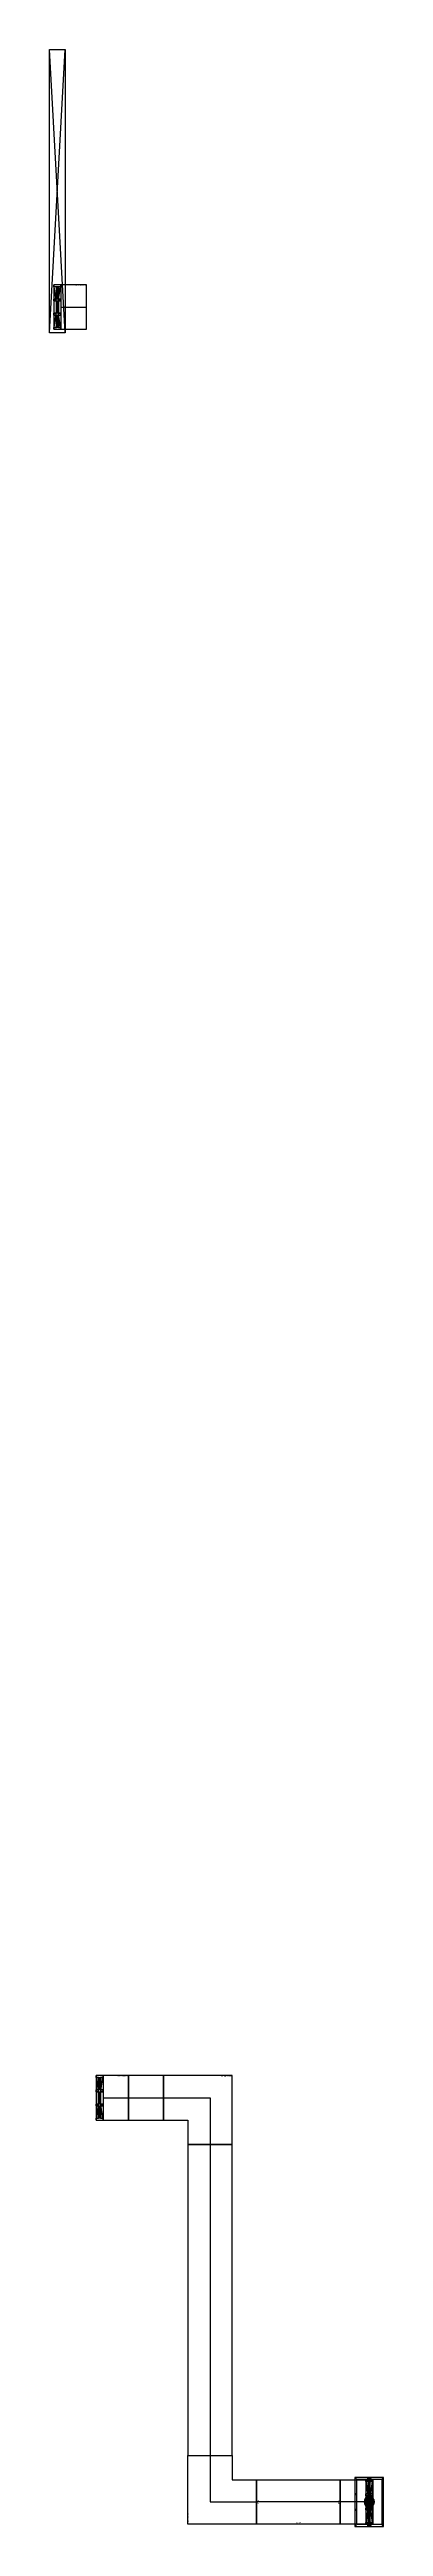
# Model space of a CAD drawing. Header units: millimetres. Extents: x 28486 to 374549, y -351975 to 868946.
# Drawn here: x 93104 to 98844, y -86157 to -43608 of the extents above; entities that cross this region are included whole.
import ezdxf
from ezdxf.enums import TextEntityAlignment as Align

# ---------------------------------------------------------------- set-up
doc = ezdxf.new("R2010")
doc.units = ezdxf.units.MM
doc.header["$LTSCALE"] = 150
doc.layers.get('Defpoints').update_dxf_attribs({"color": 150})
for name, color, linetype in [('-----00 SLAB OPEN-REV', 221, 'Continuous'), ('-----27 Bus Duct_LV_380-220V_LOAD BANK', 7, 'Continuous'), ('-----99 Cable Schedule', 2, 'Continuous')]:
    doc.layers.add(name, color=color, linetype=linetype)
doc.styles.add('ELEC', font='')
doc.styles.get("Standard").update_dxf_attribs({"font": ''})
doc.styles.get('ELEC').set_extended_font_data('Dotum')
doc.styles.get('Standard').set_extended_font_data('Dotum')
doc.dimstyles.new('전기통신참고용-치수', dxfattribs={"dimscale": 15, "dimtxt": 2, "dimasz": 0, "dimexe": 0, "dimexo": 0, "dimgap": 0.4, "dimtad": 4, "dimdec": 0, "dimzin": 0, "dimdsep": 46, "dimtxsty": 'Standard', "dimblk": 'NONE', "dimcen": 0, "dimse1": 1, "dimse2": 1, "dimsd1": 1, "dimsd2": 1, "dimclrd": 8, "dimclre": 8, "dimclrt": 8, "dimadec": 0, "dimazin": 0, "dimtfac": 1, "dimtdec": 0, "dimtix": 1, "dimtmove": 2, "dimatfit": 0, "dimldrblk": 'NONE', "dimfxl": 2, "dimtolj": 1, "dimtzin": 0, "dimarcsym": 0})

# ---------------------------------------------------------------- blocks, each defined once
blk = doc.blocks.new('*U7')
at = {"color": 1}
for p, q in [((340, 382), (220, -382)), ((220, 382), (340, -382))]:
    blk.add_line(p, q, dxfattribs=at)
at = {"color": 0}
blk.add_lwpolyline([(-220, -382), (220, -382), (220, 382), (-220, 382)], close=True, dxfattribs=at)
at = {"color": 1}
blk.add_lwpolyline([(220, 0), (-220, 0)], dxfattribs=at)
at = {"color": 0}
blk.add_lwpolyline([(220, -382), (340, -382), (340, 382), (220, 382)], dxfattribs=at)
at = {"color": 1}
for points in [[(220, 136, -0.41421356), (222, 138), (262.8, 138, 0.41421356), (263.8, 139), (263.8, 349, 0.41421356), (262.8, 350), (222, 350, -0.41421356), (220, 352), (220, 382, -0.41421356), (221, 381), (221, 352, 0.41421356), (222, 351), (338, 351, 0.41421356), (339, 352), (339, 381, -0.41421356), (340, 382), (340, 352, -0.41421356), (338, 350), (297.2, 350, 0.41421356), (296.2, 349), (296.2, 139, 0.41421356), (297.2, 138), (338, 138, -0.41421356), (340, 136), (340, 124, -0.41421356), (339, 125), (339, 136, 0.41421356), (338, 137), (222, 137, 0.41421356), (221, 136), (221, 125, -0.41421356), (220, 124), (220, 124), (220, 124), (220, 124)], [(220, -108, -0.41421356), (222, -106), (262.8, -106, 0.41421356), (263.8, -105), (263.8, 105, 0.41421356), (262.8, 106), (222, 106, -0.41421356), (220, 108), (220, 122, -0.41421356), (221, 121), (221, 108, 0.41421356), (222, 107), (338, 107, 0.41421356), (339, 108), (339, 121, -0.41421356), (340, 122), (340, 108, -0.41421356), (338, 106), (297.2, 106, 0.41421356), (296.2, 105), (296.2, -105, 0.41421356), (297.2, -106), (338, -106, -0.41421356), (340, -108), (340, -121, -0.41421356), (339, -120), (339, -108, 0.41421356), (338, -107), (222, -107, 0.41421356), (221, -108), (221, -120, -0.41421356), (220, -121), (220, -121), (220, -121), (220, -121)], [(264.8, 139), (264.8, 349, -0.41421356), (265.8, 350), (294.2, 350, -0.41421356), (295.2, 349), (295.2, 139, -0.41421356), (294.2, 138), (265.8, 138, -0.41421356)], [(264.8, -105), (264.8, 105, -0.41421356), (265.8, 106), (294.2, 106, -0.41421356), (295.2, 105), (295.2, -105, -0.41421356), (294.2, -106), (265.8, -106, -0.41421356)], [(265.8, 140), (265.8, 348, -0.41421356), (266.8, 349), (271.15, 349, -0.41421356), (272.15, 348), (272.15, 140, -0.41421356), (271.15, 139), (266.8, 139, -0.41421356)], [(265.8, -104), (265.8, 104, -0.41421356), (266.8, 105), (271.15, 105, -0.41421356), (272.15, 104), (272.15, -104, -0.41421356), (271.15, -105), (266.8, -105, -0.41421356)], [(273.15, 140), (273.15, 348, -0.41421356), (274.15, 349), (278.5, 349, -0.41421356), (279.5, 348), (279.5, 140, -0.41421356), (278.5, 139), (274.15, 139, -0.41421356)], [(273.15, -104), (273.15, 104, -0.41421356), (274.15, 105), (278.5, 105, -0.41421356), (279.5, 104), (279.5, -104, -0.41421356), (278.5, -105), (274.15, -105, -0.41421356)], [(280.5, 140), (280.5, 348, -0.41421356), (281.5, 349), (285.85, 349, -0.41421356), (286.85, 348), (286.85, 140, -0.41421356), (285.85, 139), (281.5, 139, -0.41421356)], [(280.5, -104), (280.5, 104, -0.41421356), (281.5, 105), (285.85, 105, -0.41421356), (286.85, 104), (286.85, -104, -0.41421356), (285.85, -105), (281.5, -105, -0.41421356)], [(287.85, 140), (287.85, 348, -0.41421356), (288.85, 349), (293.2, 349, -0.41421356), (294.2, 348), (294.2, 140, -0.41421356), (293.2, 139), (288.85, 139, -0.41421356)], [(287.85, -104), (287.85, 104, -0.41421356), (288.85, 105), (293.2, 105, -0.41421356), (294.2, 104), (294.2, -104, -0.41421356), (293.2, -105), (288.85, -105, -0.41421356)], [(220, -352, -0.41421356), (222, -350), (262.8, -350, 0.41421356), (263.8, -349), (263.8, -139, 0.41421356), (262.8, -138), (222, -138, -0.41421356), (220, -136), (220, -123, -0.41421356), (221, -124), (221, -136, 0.41421356), (222, -137), (338, -137, 0.41421356), (339, -136), (339, -124, -0.41421356), (340, -123), (340, -136, -0.41421356), (338, -138), (297.2, -138, 0.41421356), (296.2, -139), (296.2, -349, 0.41421356), (297.2, -350), (338, -350, -0.41421356), (340, -352), (340, -382, -0.41421356), (339, -381), (339, -352, 0.41421356), (338, -351), (222, -351, 0.41421356), (221, -352), (221, -381, -0.41421356), (220, -382), (220, -382), (220, -382), (220, -382)], [(264.8, -349), (264.8, -139, -0.41421356), (265.8, -138), (294.2, -138, -0.41421356), (295.2, -139), (295.2, -349, -0.41421356), (294.2, -350), (265.8, -350, -0.41421356)], [(265.8, -348), (265.8, -140, -0.41421356), (266.8, -139), (271.15, -139, -0.41421356), (272.15, -140), (272.15, -348, -0.41421356), (271.15, -349), (266.8, -349, -0.41421356)], [(273.15, -348), (273.15, -140, -0.41421356), (274.15, -139), (278.5, -139, -0.41421356), (279.5, -140), (279.5, -348, -0.41421356), (278.5, -349), (274.15, -349, -0.41421356)], [(280.5, -348), (280.5, -140, -0.41421356), (281.5, -139), (285.85, -139, -0.41421356), (286.85, -140), (286.85, -348, -0.41421356), (285.85, -349), (281.5, -349, -0.41421356)], [(287.85, -348), (287.85, -140, -0.41421356), (288.85, -139), (293.2, -139, -0.41421356), (294.2, -140), (294.2, -348, -0.41421356), (293.2, -349), (288.85, -349, -0.41421356)]]:
    blk.add_lwpolyline(points, format="xyb", close=True, dxfattribs=at)
at = {"color": 0, "style": 'ELEC'}
blk.add_text('BD ELBOW(VERT)-AL 6300A', height=10, dxfattribs=at).set_placement((-215, -372), align=Align.MIDDLE_LEFT)
blk = doc.blocks.new('*U5')
at = {"color": 1}
for p, q in [((60, 382), (-60, -382)), ((-60, 382), (60, -382))]:
    blk.add_line(p, q, dxfattribs=at)
at = {"color": 0}
blk.add_line((0, 420.5), (0, -420.5), dxfattribs=at)
for points in [[(245, -420.5), (-245, -420.5), (-245, 420.5), (245, 420.5)], [(-215, -389.5), (215, -389.5), (215, 389.5), (-215, 389.5)]]:
    blk.add_lwpolyline(points, close=True, dxfattribs=at)
at = {"color": 1}
blk.add_lwpolyline([(60, -382), (-60, -382), (-60, 382), (60, 382)], close=True, dxfattribs=at)
for points in [[(-60, 136, -0.41421356), (-58, 138), (-17.2, 138, 0.41421356), (-16.2, 139), (-16.2, 349, 0.41421356), (-17.2, 350), (-58, 350, -0.41421356), (-60, 352), (-60, 382, -0.41421356), (-59, 381), (-59, 352, 0.41421356), (-58, 351), (58, 351, 0.41421356), (59, 352), (59, 381, -0.41421356), (60, 382), (60, 352, -0.41421356), (58, 350), (17.2, 350, 0.41421356), (16.2, 349), (16.2, 139, 0.41421356), (17.2, 138), (58, 138, -0.41421356), (60, 136), (60, 124, -0.41421356), (59, 125), (59, 136, 0.41421356), (58, 137), (-58, 137, 0.41421356), (-59, 136), (-59, 125, -0.41421356), (-60, 124), (-60, 124), (-60, 124), (-60, 124)], [(-60, -108, -0.41421356), (-58, -106), (-17.2, -106, 0.41421356), (-16.2, -105), (-16.2, 105, 0.41421356), (-17.2, 106), (-58, 106, -0.41421356), (-60, 108), (-60, 122, -0.41421356), (-59, 121), (-59, 108, 0.41421356), (-58, 107), (58, 107, 0.41421356), (59, 108), (59, 121, -0.41421356), (60, 122), (60, 108, -0.41421356), (58, 106), (17.2, 106, 0.41421356), (16.2, 105), (16.2, -105, 0.41421356), (17.2, -106), (58, -106, -0.41421356), (60, -108), (60, -121, -0.41421356), (59, -120), (59, -108, 0.41421356), (58, -107), (-58, -107, 0.41421356), (-59, -108), (-59, -120, -0.41421356), (-60, -121), (-60, -121), (-60, -121), (-60, -121)], [(-15.2, 139), (-15.2, 349, -0.41421356), (-14.2, 350), (14.2, 350, -0.41421356), (15.2, 349), (15.2, 139, -0.41421356), (14.2, 138), (-14.2, 138, -0.41421356)], [(-15.2, -105), (-15.2, 105, -0.41421356), (-14.2, 106), (14.2, 106, -0.41421356), (15.2, 105), (15.2, -105, -0.41421356), (14.2, -106), (-14.2, -106, -0.41421356)], [(-14.2, 140), (-14.2, 348, -0.41421356), (-13.2, 349), (-8.85, 349, -0.41421356), (-7.85, 348), (-7.85, 140, -0.41421356), (-8.85, 139), (-13.2, 139, -0.41421356)], [(-14.2, -104), (-14.2, 104, -0.41421356), (-13.2, 105), (-8.85, 105, -0.41421356), (-7.85, 104), (-7.85, -104, -0.41421356), (-8.85, -105), (-13.2, -105, -0.41421356)], [(-6.85, 140), (-6.85, 348, -0.41421356), (-5.85, 349), (-1.5, 349, -0.41421356), (-0.5, 348), (-0.5, 140, -0.41421356), (-1.5, 139), (-5.85, 139, -0.41421356)], [(-6.85, -104), (-6.85, 104, -0.41421356), (-5.85, 105), (-1.5, 105, -0.41421356), (-0.5, 104), (-0.5, -104, -0.41421356), (-1.5, -105), (-5.85, -105, -0.41421356)], [(0.5, 140), (0.5, 348, -0.41421356), (1.5, 349), (5.85, 349, -0.41421356), (6.85, 348), (6.85, 140, -0.41421356), (5.85, 139), (1.5, 139, -0.41421356)], [(0.5, -104), (0.5, 104, -0.41421356), (1.5, 105), (5.85, 105, -0.41421356), (6.85, 104), (6.85, -104, -0.41421356), (5.85, -105), (1.5, -105, -0.41421356)], [(7.85, 140), (7.85, 348, -0.41421356), (8.85, 349), (13.2, 349, -0.41421356), (14.2, 348), (14.2, 140, -0.41421356), (13.2, 139), (8.85, 139, -0.41421356)], [(7.85, -104), (7.85, 104, -0.41421356), (8.85, 105), (13.2, 105, -0.41421356), (14.2, 104), (14.2, -104, -0.41421356), (13.2, -105), (8.85, -105, -0.41421356)], [(-60, -352, -0.41421356), (-58, -350), (-17.2, -350, 0.41421356), (-16.2, -349), (-16.2, -139, 0.41421356), (-17.2, -138), (-58, -138, -0.41421356), (-60, -136), (-60, -123, -0.41421356), (-59, -124), (-59, -136, 0.41421356), (-58, -137), (58, -137, 0.41421356), (59, -136), (59, -124, -0.41421356), (60, -123), (60, -136, -0.41421356), (58, -138), (17.2, -138, 0.41421356), (16.2, -139), (16.2, -349, 0.41421356), (17.2, -350), (58, -350, -0.41421356), (60, -352), (60, -382, -0.41421356), (59, -381), (59, -352, 0.41421356), (58, -351), (-58, -351, 0.41421356), (-59, -352), (-59, -381, -0.41421356), (-60, -382), (-60, -382), (-60, -382), (-60, -382)], [(-15.2, -349), (-15.2, -139, -0.41421356), (-14.2, -138), (14.2, -138, -0.41421356), (15.2, -139), (15.2, -349, -0.41421356), (14.2, -350), (-14.2, -350, -0.41421356)], [(-14.2, -348), (-14.2, -140, -0.41421356), (-13.2, -139), (-8.85, -139, -0.41421356), (-7.85, -140), (-7.85, -348, -0.41421356), (-8.85, -349), (-13.2, -349, -0.41421356)], [(-6.85, -348), (-6.85, -140, -0.41421356), (-5.85, -139), (-1.5, -139, -0.41421356), (-0.5, -140), (-0.5, -348, -0.41421356), (-1.5, -349), (-5.85, -349, -0.41421356)], [(0.5, -348), (0.5, -140, -0.41421356), (1.5, -139), (5.85, -139, -0.41421356), (6.85, -140), (6.85, -348, -0.41421356), (5.85, -349), (1.5, -349, -0.41421356)], [(7.85, -348), (7.85, -140, -0.41421356), (8.85, -139), (13.2, -139, -0.41421356), (14.2, -140), (14.2, -348, -0.41421356), (13.2, -349), (8.85, -349, -0.41421356)]]:
    blk.add_lwpolyline(points, format="xyb", close=True, dxfattribs=at)
at = {"color": 0}
for centre in [(-230, 405), (-230, 135), (-25, 405), (25, 405), (230, 405), (230, 135), (-230, -135), (-230, -405), (-25, -405), (25, -405), (230, -135), (230, -405)]:
    blk.add_circle(centre, 6, dxfattribs=at)
at = {"color": 0, "style": 'ELEC'}
blk.add_text('BD Flanged End-AL 6300A', height=10, dxfattribs=at).set_placement((-210, -379.5), align=Align.MIDDLE_LEFT)
blk = doc.blocks.new('*D2062')
at = {"layer": 'Defpoints', "color": 0, "transparency": 16777216}
for p in [(0, 12840), (764, 12840), (764, 12840)]:
    blk.add_point(p, dxfattribs=at)
at = {"color": 0, "transparency": 16777216, "insert": (382, 12819), "char_height": 30, "attachment_point": 5}
blk.add_mtext('\\A1;{\\C0;764}', dxfattribs=at)
blk = doc.blocks.new('_None')
blk = doc.blocks.new('*D2063')
at = {"layer": 'Defpoints', "color": 0, "transparency": 16777216}
for p in [(764, 12840), (764, 12840), (764, 11403)]:
    blk.add_point(p, dxfattribs=at)
at = {"color": 0, "transparency": 16777216, "insert": (743, 12122), "char_height": 30, "attachment_point": 5, "rotation": 90}
blk.add_mtext('\\A1;{\\C0;1437}', dxfattribs=at)
blk = doc.blocks.new('*D2064')
at = {"layer": 'Defpoints', "color": 0, "transparency": 16777216}
for p in [(0, 11403), (764, 11403), (764, 11403)]:
    blk.add_point(p, dxfattribs=at)
at = {"color": 0, "transparency": 16777216, "insert": (382, 11424), "char_height": 30, "attachment_point": 5}
blk.add_mtext('\\A1;{\\C0;764}', dxfattribs=at)
blk = doc.blocks.new('*U15')
at = {"color": 0}
blk.add_lwpolyline([(-382, -382), (800, -382), (800, 382), (382, 382), (382, 800), (-382, 800)], close=True, dxfattribs=at)
at = {"color": 1}
blk.add_lwpolyline([(800, 0), (0, 0), (0, 800)], dxfattribs=at)
at = {"color": 0, "style": 'ELEC'}
blk.add_text('BD ELBOW(HORIZ)-AL 6300A', height=10, dxfattribs=at).set_placement((-377, -372), align=Align.MIDDLE_LEFT)
blk = doc.blocks.new('A$C9a0ab699')
h = blk.add_hatch(color=0)
edge = h.paths.add_edge_path()
edge.add_arc((0, 0), 64, 720, 1080, ccw=False)
at = {"color": 0}
blk.add_circle((0, 0), 64, dxfattribs=at)
blk = doc.blocks.new('*D2152')
at = {"layer": 'Defpoints', "color": 0, "transparency": 16777216}
for p in [(0, 14626), (764, 14626), (764, 14626)]:
    blk.add_point(p, dxfattribs=at)
at = {"color": 0, "transparency": 16777216, "insert": (382, 14605), "char_height": 30, "attachment_point": 5}
blk.add_mtext('\\A1;{\\C0;764}', dxfattribs=at)
blk = doc.blocks.new('*D2153')
at = {"layer": 'Defpoints', "color": 0, "transparency": 16777216}
for p in [(764, 14626), (764, 14626), (764, 14028)]:
    blk.add_point(p, dxfattribs=at)
at = {"color": 0, "transparency": 16777216, "insert": (743, 14327), "char_height": 30, "attachment_point": 5, "rotation": 90}
blk.add_mtext('\\A1;{\\C0;598}', dxfattribs=at)
blk = doc.blocks.new('*D2154')
at = {"layer": 'Defpoints', "color": 0, "transparency": 16777216}
for p in [(0, 14028), (764, 14028), (764, 14028)]:
    blk.add_point(p, dxfattribs=at)
at = {"color": 0, "transparency": 16777216, "insert": (382, 14049), "char_height": 30, "attachment_point": 5}
blk.add_mtext('\\A1;{\\C0;764}', dxfattribs=at)
blk = doc.blocks.new('*D2066')
at = {"layer": 'Defpoints', "color": 0, "transparency": 16777216}
for p in [(0, 14436), (764, 14436), (764, 14436)]:
    blk.add_point(p, dxfattribs=at)
at = {"color": 0, "transparency": 16777216, "insert": (382, 14415), "char_height": 30, "attachment_point": 5}
blk.add_mtext('\\A1;{\\C0;764}', dxfattribs=at)
blk = doc.blocks.new('*D2067')
at = {"layer": 'Defpoints', "color": 0, "transparency": 16777216}
for p in [(764, 14436), (764, 14436), (764, 9095)]:
    blk.add_point(p, dxfattribs=at)
at = {"color": 0, "transparency": 16777216, "insert": (743, 11765), "char_height": 30, "attachment_point": 5, "rotation": 90}
blk.add_mtext('\\A1;{\\C0;5341}', dxfattribs=at)
blk = doc.blocks.new('*D2068')
at = {"layer": 'Defpoints', "color": 0, "transparency": 16777216}
for p in [(0, 9095), (764, 9095), (764, 9095)]:
    blk.add_point(p, dxfattribs=at)
at = {"color": 0, "transparency": 16777216, "insert": (382, 9116), "char_height": 30, "attachment_point": 5}
blk.add_mtext('\\A1;{\\C0;764}', dxfattribs=at)
blk = doc.blocks.new('*U2061')
at = {"color": 1}
blk.add_line((382, 12840.2), (382, 11403.2), dxfattribs=at)
at = {"color": 0}
blk.add_lwpolyline([(764, 11403.2), (0, 11403.2), (0, 12840.2), (764, 12840.2)], close=True, dxfattribs=at)
for base, p1, p2, override, picture, middle in [((764, 12840.2), (0, 12840.2), (764, 12840.2), {"dimtxsty": 'Standard', "dimclrd": 0, "dimclre": 0, "dimclrt": 0}, '*D2062', (382, 12819.2)), ((764, 11403.2), (0, 11403.2), (764, 11403.2), {"dimtad": 1, "dimtxsty": 'Standard', "dimclrd": 0, "dimclre": 0, "dimclrt": 0}, '*D2064', (382, 11424.3))]:
    dim = blk.add_linear_dim(base=base, p1=p1, p2=p2, text='{\\C0;<>}', dimstyle='전기통신참고용-치수', override=override, dxfattribs=at)
    dim.commit()
    dim.dimension.update_dxf_attribs({"geometry": picture, "text_midpoint": middle})
dim = blk.add_linear_dim(base=(764, 12840.2), p1=(764, 11403.2), p2=(764, 12840.2), angle=90, text='{\\C0;<>}', dimstyle='전기통신참고용-치수', override={"dimtad": 1, "dimtxsty": 'Standard', "dimclrd": 0, "dimclre": 0, "dimclrt": 0}, dxfattribs=at)
dim.commit()
dim.dimension.update_dxf_attribs({"geometry": '*D2063', "text_midpoint": (743, 12121.7)})
blk = doc.blocks.new('*U2151')
at = {"color": 1}
blk.add_line((382, 14626), (382, 14027.9), dxfattribs=at)
at = {"color": 0}
blk.add_lwpolyline([(764, 14027.9), (0, 14027.9), (0, 14626), (764, 14626)], close=True, dxfattribs=at)
for base, p1, p2, override, picture, middle in [((764, 14626), (0, 14626), (764, 14626), {"dimtxsty": 'Standard', "dimclrd": 0, "dimclre": 0, "dimclrt": 0}, '*D2152', (382, 14605)), ((764, 14027.9), (0, 14027.9), (764, 14027.9), {"dimtad": 1, "dimtxsty": 'Standard', "dimclrd": 0, "dimclre": 0, "dimclrt": 0}, '*D2154', (382, 14048.9))]:
    dim = blk.add_linear_dim(base=base, p1=p1, p2=p2, text='{\\C0;<>}', dimstyle='전기통신참고용-치수', override=override, dxfattribs=at)
    dim.commit()
    dim.dimension.update_dxf_attribs({"geometry": picture, "text_midpoint": middle})
dim = blk.add_linear_dim(base=(764, 14626), p1=(764, 14027.9), p2=(764, 14626), angle=90, text='{\\C0;<>}', dimstyle='전기통신참고용-치수', override={"dimtad": 1, "dimtxsty": 'Standard', "dimclrd": 0, "dimclre": 0, "dimclrt": 0}, dxfattribs=at)
dim.commit()
dim.dimension.update_dxf_attribs({"geometry": '*D2153', "text_midpoint": (743, 14327)})
blk = doc.blocks.new('*U2065')
at = {"color": 1}
blk.add_line((382, 14436), (382, 9094.6), dxfattribs=at)
at = {"color": 0}
blk.add_lwpolyline([(764, 9094.6), (0, 9094.6), (0, 14436), (764, 14436)], close=True, dxfattribs=at)
for base, p1, p2, override, picture, middle in [((764, 14436), (0, 14436), (764, 14436), {"dimtxsty": 'Standard', "dimclrd": 0, "dimclre": 0, "dimclrt": 0}, '*D2066', (382, 14415)), ((764, 9094.6), (0, 9094.6), (764, 9094.6), {"dimtad": 1, "dimtxsty": 'Standard', "dimclrd": 0, "dimclre": 0, "dimclrt": 0}, '*D2068', (382, 9115.6))]:
    dim = blk.add_linear_dim(base=base, p1=p1, p2=p2, text='{\\C0;<>}', dimstyle='전기통신참고용-치수', override=override, dxfattribs=at)
    dim.commit()
    dim.dimension.update_dxf_attribs({"geometry": picture, "text_midpoint": middle})
dim = blk.add_linear_dim(base=(764, 14436), p1=(764, 9094.6), p2=(764, 14436), angle=90, text='{\\C0;<>}', dimstyle='전기통신참고용-치수', override={"dimtad": 1, "dimtxsty": 'Standard', "dimclrd": 0, "dimclre": 0, "dimclrt": 0}, dxfattribs=at)
dim.commit()
dim.dimension.update_dxf_attribs({"geometry": '*D2067', "text_midpoint": (743, 11765.3)})

msp = doc.modelspace()

# ---------------------------------------------------------------- linework, layer by layer
at = {"layer": '-----00 SLAB OPEN-REV'}
for p, q in [((93374, -48474), (93104, -43608)), ((93104, -48474), (93374, -43608))]:
    msp.add_line(p, q, dxfattribs=at)
at = {"layer": '-----00 SLAB OPEN-REV', "elevation": 0}
msp.add_lwpolyline([(93104, -48474), (93104, -43608), (93374, -43608), (93374, -48474)], close=True, dxfattribs=at)

# ---------------------------------------------------------------- block references
at = {"layer": '-----27 Bus Duct_LV_380-220V_LOAD BANK'}
for name, p, rotation in [('*U7', (93519, -48032), 180), ('*U7', (94244, -78795), 180), ('*U15', (95862, -78795, 0), 180), ('*U2061', (85259, -85354, 0), 269.9999999999999)]:
    msp.add_blockref(name, p, dxfattribs=dict(at, rotation=rotation))
at = {"layer": '-----27 Bus Duct_LV_380-220V_LOAD BANK', "xscale": -1}
for name, p, rotation in [('*U2151', (109090, -78413), 90.00000000000007), ('*U15', (95862, -85736, 0), 270), ('*U7', (98319, -85736, 0), 180)]:
    msp.add_blockref(name, p, dxfattribs=dict(at, rotation=rotation))
for name, p in [('*U2065', (96244, -94031, 0)), ('*U5', (98599, -85736, 0))]:
    msp.add_blockref(name, p, dxfattribs=at)
at = {"layer": '-----99 Cable Schedule', "color": 1, "xscale": -1.40625, "yscale": 1.40625, "zscale": 1.40625, "rotation": 90}
msp.add_blockref('A$C9a0ab699', (98599, -85736, 0), dxfattribs=at)

doc.saveas('drawing.dxf')
